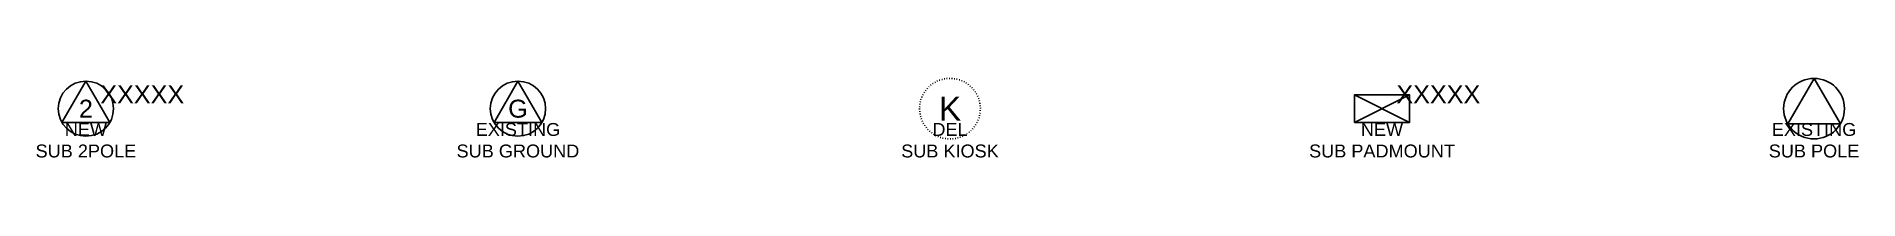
# Model space of a CAD drawing. Header units: metres. Extents: x -282 to 3977, y 160 to 949.
# Drawn here: x 311.1 to 564.2, y 321.5 to 332.5 of the extents above; entities that cross this region are included whole.
import ezdxf
from ezdxf.enums import TextEntityAlignment as Align

# ---------------------------------------------------------------- set-up
doc = ezdxf.new("R2010")
doc.units = ezdxf.units.M
doc.linetypes.add('DOT', pattern=[0.25, 0, -0.25])
doc.layers.get('0').update_dxf_attribs({"color": 6})
doc.layers.add('Sub_SP_TR_HV_LV_SL_LS_EXT', color=7, linetype='Continuous')
doc.layers.add('Sub_SP_TR_HV_LV_SL_LS_NEW', color=2, linetype='Continuous')
doc.styles.get("Standard").update_dxf_attribs({"font": 'ARIAL.TTF'})

msp = doc.modelspace()

# ---------------------------------------------------------------- texts
at = {"char_height": 1.8, "width": 40, "attachment_point": 2}
for s, insert in [('EXISTING\\PSUB GROUND', (377.98, 326.31)), ('DEL\\PSUB KIOSK', (437.98, 326.31)), ('NEW\\PSUB PADMOUNT', (497.98, 326.31))]:
    msp.add_mtext(s, dxfattribs=dict(at, insert=insert))

# ---------------------------------------------------------------- blocks, each defined once
blk = doc.blocks.new('SUB_2POLE_NEW')
blk.add_wipeout([(-3.84, 0), (-3.81, -0.48), (-3.72, -0.95), (-3.57, -1.41), (-3.37, -1.85), (-3.11, -2.26), (-2.8, -2.63), (-2.45, -2.96), (-2.06, -3.24), (-1.63, -3.47), (-1.19, -3.65), (-0.72, -3.77), (-0.24, -3.83), (0.24, -3.83), (0.72, -3.77), (1.19, -3.65), (1.63, -3.47), (2.06, -3.24), (2.45, -2.96), (2.8, -2.63), (3.11, -2.26), (3.37, -1.85), (3.57, -1.41), (3.72, -0.95), (3.81, -0.48), (3.84, 0), (3.81, 0.48), (3.72, 0.95), (3.57, 1.41), (3.37, 1.85), (3.11, 2.26), (2.8, 2.63), (2.45, 2.96), (2.06, 3.24), (1.63, 3.47), (1.19, 3.65), (0.72, 3.77), (0.24, 3.83), (-0.24, 3.83), (-0.72, 3.77), (-1.19, 3.65), (-1.63, 3.47), (-2.06, 3.24), (-2.45, 2.96), (-2.8, 2.63), (-3.11, 2.26), (-3.37, 1.85), (-3.57, 1.41), (-3.72, 0.95), (-3.81, 0.48)])
blk.add_lwpolyline([(-3.84, 0, 1), (3.84, 0, 1)], format="xyb", close=True)
blk.add_lwpolyline([(1.94, 0.47), (0, 3.84), (-3.33, -1.92), (3.33, -1.92)], close=True)
blk.add_text('2', height=2.5).set_placement((0, 0), align=Align.MIDDLE_CENTER)
for tag, height, flags, p in [('ASSET_NUM', 2.5, 8, (2, 2)), ('STREET_CODE', 0.2, 9, (1.5, 0)), ('OPERATING_VOLTAGE', 0.2, 9, (1.5, -0.4)), ('ORIENTATION', 0.2, 9, (1.5, -0.6)), ('OWNED_BY', 0.2, 9, (1.5, -0.8)), ('OPERATED_BY', 0.2, 9, (1.5, -1)), ('SECONDARY_VOLTAGE', 0.2, 9, (1.5, -1.4)), ('STATE', 0.2, 9, (1.5, -1.6)), ('SUBSTATION_TYPE', 0.2, 9, (1.5, -1.8)), ('SUBURB', 0.2, 9, (1.5, -2.4)), ('STREETNAME', 0.2, 9, (1.5, -2.6)), ('NO_PHASES', 0.2, 9, (1.5, -0.2)), ('MAINTAINED_BY', 0.2, 9, (1.5, -1.2)), ('USAGE', 0.2, 9, (1.5, -2)), ('LEGEND', 0.2, 9, (1.5, -2.2)), ('Z', 0.2, 1, (1.5, -3.2)), ('LOCATION', 0.2, 9, (1.5, -2.8)), ('NOTES', 0.2, 9, (1.5, -3))]:
    blk.add_attdef(tag, text='', height=height, dxfattribs=dict(flags=flags)).set_placement(p, align=Align.MIDDLE_LEFT)
blk = doc.blocks.new('SUB_GROUND_EXT')
blk.add_lwpolyline([(-3.84, 0, 1), (3.84, 0, 1)], format="xyb", close=True)
blk.add_lwpolyline([(1.94, 0.48), (0, 3.84), (-3.32, -1.91), (3.32, -1.91)], close=True)
blk.add_text('G', height=2.5).set_placement((0, 0), align=Align.MIDDLE_CENTER)
for tag, height, flags, p in [('ASSET_NUM', 2.5, 8, (2, 2)), ('STREET_CODE', 0.2, 9, (1.5, 0)), ('CONSTRUCTED_VOLTAGE', 0.2, 9, (1.5, -0.2)), ('OPERATING_VOLTAGE', 0.2, 9, (1.5, -0.6)), ('ORIENTATION', 0.2, 9, (1.5, -0.8)), ('OWNED_BY', 0.2, 9, (1.5, -1)), ('OPERATED_BY', 0.2, 9, (1.5, -1.2)), ('SECONDARY_VOLTAGE', 0.2, 9, (1.5, -1.6)), ('STATE', 0.2, 9, (1.5, -1.8)), ('SUBSTATION_TYPE', 0.2, 9, (1.5, -2.2)), ('NO_PHASES', 0.2, 9, (1.5, -0.4)), ('MAINTAINED_BY', 0.2, 9, (1.5, -1.4)), ('PARENT', 0.2, 9, (1.5, -2)), ('USAGE', 0.2, 9, (1.5, -2.4)), ('LEGEND', 0.2, 9, (1.5, -2.6)), ('STREETNAME', 0.2, 9, (1.5, -3)), ('SUBURB', 0.2, 9, (1.5, -3.2)), ('Z', 0.2, 1, (1.5, -3.6)), ('LOCATION', 0.2, 9, (1.5, -2.8)), ('NOTES', 0.2, 9, (1.5, -3.4))]:
    blk.add_attdef(tag, text='', height=height, dxfattribs=dict(flags=flags)).set_placement(p, align=Align.MIDDLE_LEFT)
blk = doc.blocks.new('SUB_KIOSK_DEL')
at = {"linetype": 'DOT'}
blk.add_lwpolyline([(-4.224, 0, 1), (4.224, 0, 1)], format="xyb", close=True, dxfattribs=at)
blk.add_text('K', height=3.32).set_placement((0, 0), align=Align.MIDDLE_CENTER)
for tag, height, flags, p in [('ASSET_NUM', 2.5, 8, (2, 2)), ('STREET_CODE', 0.2, 9, (1.5, 0)), ('Z', 0.2, 1, (1.5, -0.6)), ('OPERATED_BY', 0.2, 9, (1.5, -0.2)), ('MAINTAINED_BY', 0.2, 9, (1.5, -0.4))]:
    blk.add_attdef(tag, text='', height=height, dxfattribs=dict(flags=flags)).set_placement(p, align=Align.MIDDLE_LEFT)
blk = doc.blocks.new('SUB_PADMOUNT_NEW')
for p, q in [((-3.84, 1.92), (3.84, -1.92)), ((3.84, 1.92), (-3.84, -1.92))]:
    blk.add_line(p, q)
blk.add_lwpolyline([(-3.84, -1.92), (3.84, -1.92), (3.84, 1.92), (-3.84, 1.92)], close=True)
for tag, height, flags, p in [('ASSET_NUM', 2.5, 8, (2, 2)), ('STREET_CODE', 0.2, 9, (1.5, 0)), ('OPERATING_VOLTAGE', 0.2, 9, (1.5, -0.4)), ('ORIENTATION', 0.2, 9, (1.5, -0.6)), ('OWNED_BY', 0.2, 9, (1.5, -0.8)), ('OPERATED_BY', 0.2, 9, (1.5, -1)), ('CONSTRUCTED_VOLTAGE', 0.2, 9, (1.5, -1.4)), ('SECONDARY_VOLTAGE', 0.2, 9, (1.5, -1.6)), ('STATE', 0.2, 9, (1.5, -1.8)), ('SUBSTATION_TYPE', 0.2, 9, (1.5, -2.2)), ('NO_PHASES', 0.2, 9, (1.5, -0.2)), ('MAINTAINED_BY', 0.2, 9, (1.5, -1.2)), ('PARENT', 0.2, 9, (1.5, -2)), ('USAGE', 0.2, 9, (1.5, -2.4)), ('LEGEND', 0.2, 9, (1.5, -2.6)), ('SUBURB', 0.2, 9, (1.5, -2.8)), ('STREETNAME', 0.2, 9, (1.5, -3)), ('Z', 0.2, 1, (1.5, -3.6)), ('LOCATION', 0.2, 9, (1.5, -3.2)), ('NOTES', 0.2, 9, (1.5, -3.4))]:
    blk.add_attdef(tag, text='', height=height, dxfattribs=dict(flags=flags)).set_placement(p, align=Align.MIDDLE_LEFT)
blk = doc.blocks.new('SUB_POLE_EXT')
blk.add_wipeout([(0, 4.22), (0.42, 4.2), (0.83, 4.14), (1.21, 4.05), (1.62, 3.9), (1.99, 3.72), (2.35, 3.51), (2.68, 3.26), (2.99, 2.99), (3.28, 2.66), (3.52, 2.34), (3.76, 1.92), (3.9, 1.62), (4.04, 1.23), (4.18, 0.63), (4.22, 0), (4.18, -0.61), (4.06, -1.15), (3.9, -1.62), (3.58, -2.24), (3.22, -2.73), (2.97, -3.01), (2.68, -3.26), (2.36, -3.5), (2, -3.72), (1.64, -3.89), (1.25, -4.03), (0.82, -4.14), (0.42, -4.2), (0, -4.22), (-0.41, -4.2), (-0.8, -4.15), (-1.21, -4.05), (-1.62, -3.9), (-1.99, -3.73), (-2.35, -3.51), (-2.68, -3.26), (-2.96, -3.02), (-3.23, -2.72), (-3.51, -2.35), (-3.71, -2.01), (-3.91, -1.6), (-4.05, -1.21), (-4.16, -0.76), (-4.22, -0.14), (-4.21, 0.39), (-4.14, 0.83), (-4.03, 1.27), (-3.9, 1.63), (-3.71, 2.02), (-3.5, 2.37), (-3.28, 2.67), (-2.99, 2.99), (-2.68, 3.27), (-2.33, 3.52), (-1.98, 3.73), (-1.63, 3.9), (-1.2, 4.05), (-0.78, 4.15), (-0.4, 4.21)])
blk.add_line((2.16, 0.48), (2.16, 0.48, 0))
blk.add_lwpolyline([(-4.22, 0, 1), (4.22, 0, 1)], format="xyb", close=True)
blk.add_lwpolyline([(2.14, 0.52), (0, 4.22), (-3.66, -2.11), (3.66, -2.11)], close=True)
for tag, height, flags, p in [('ASSET_NUM', 2.5, 8, (2, 2)), ('STREET_CODE', 0.2, 9, (1.5, 0)), ('CONSTRUCTED_VOLTAGE', 0.2, 9, (1.5, -0.2)), ('OPERATING_VOLTAGE', 0.2, 9, (1.5, -0.6)), ('OPERATED_BY', 0.2, 9, (1.5, -0.8)), ('ORIENTATION', 0.2, 9, (1.5, -1.2)), ('OWNED_BY', 0.2, 9, (1.5, -1.4)), ('SECONDARY_VOLTAGE', 0.2, 9, (1.5, -1.6)), ('STATE', 0.2, 9, (1.5, -1.8)), ('SUBSTATION_TYPE', 0.2, 9, (1.5, -2)), ('NO_PHASES', 0.2, 9, (1.5, -0.4)), ('MAINTAINED_BY', 0.2, 9, (1.5, -1)), ('USAGE', 0.2, 9, (1.5, -2.2)), ('LEGEND', 0.2, 9, (1.5, -2.4)), ('LOCATION', 0.2, 9, (1.5, -2.6)), ('STREETNAME', 0.2, 9, (1.5, -2.8)), ('SUBURB', 0.2, 9, (1.5, -3)), ('Z', 0.2, 1, (1.5, -3.4)), ('NOTES', 0.2, 9, (1.5, -3.2))]:
    blk.add_attdef(tag, text='', height=height, dxfattribs=dict(flags=flags)).set_placement(p, align=Align.MIDDLE_LEFT)

# ---------------------------------------------------------------- block references
at = {"layer": 'Sub_SP_TR_HV_LV_SL_LS_EXT'}
for name, p in [('SUB_GROUND_EXT', (377.98, 328.31)), ('SUB_KIOSK_DEL', (437.98, 328.31)), ('SUB_POLE_EXT', (557.98, 328.31))]:
    msp.add_blockref(name, p, dxfattribs=at)
at = {"layer": 'Sub_SP_TR_HV_LV_SL_LS_NEW'}
ref = msp.add_blockref('SUB_2POLE_NEW', (317.98, 328.31), dxfattribs=at)
ref.add_attrib('ASSET_NUM', 'XXXXX', dxfattribs={"layer": '0', "height": 2.5}).set_placement((319.98, 330.31), align=Align.MIDDLE_LEFT)
ref = msp.add_blockref('SUB_PADMOUNT_NEW', (497.98, 328.31), dxfattribs=at)
ref.add_attrib('ASSET_NUM', 'XXXXX', dxfattribs={"layer": '0', "height": 2.5}).set_placement((499.98, 330.31), align=Align.MIDDLE_LEFT)

msp.set_redraw_order([(e.dxf.handle, doc.entitydb.next_handle()) for e in msp.query("TEXT MTEXT ATTDEF DIMENSION ARC_DIMENSION")])  # texts and dimensions are drawn at this point

# ---------------------------------------------------------------- next in the draw order: texts
at = {"char_height": 1.8, "width": 40, "attachment_point": 2}
for s, insert in [('NEW\\PSUB 2POLE', (317.98, 326.31)), ('EXISTING\\PSUB POLE', (557.98, 326.31))]:
    msp.add_mtext(s, dxfattribs=dict(at, insert=insert))

doc.saveas('drawing.dxf')
